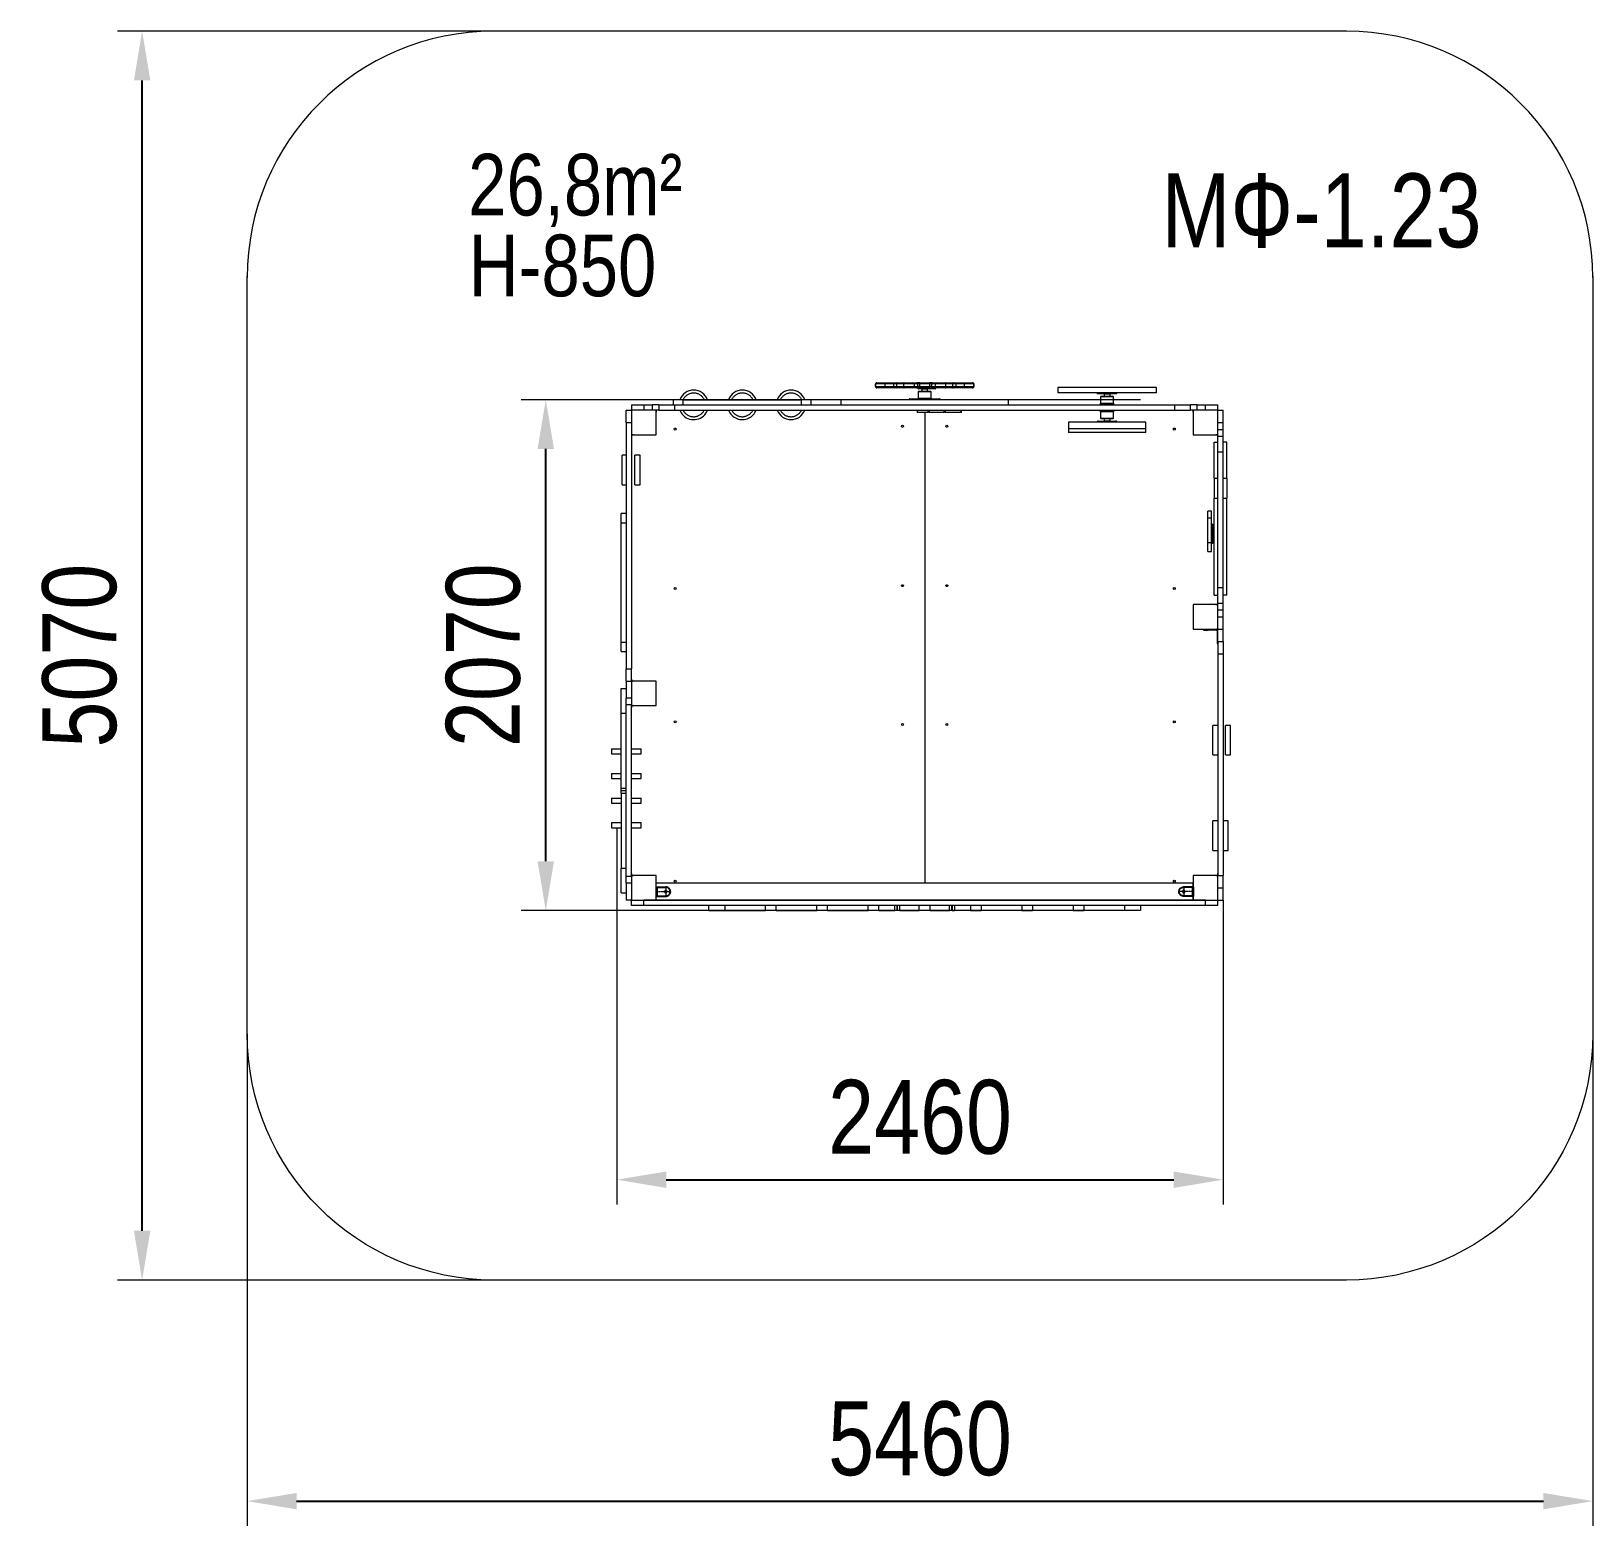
# Model space of a CAD drawing. Header units: millimetres. Extents: x -3564 to 2773, y -3514 to 2554.
import ezdxf

# ---------------------------------------------------------------- set-up
doc = ezdxf.new("R2010")
doc.units = ezdxf.units.MM
doc.linetypes.add('ACAD_ISO02W100', pattern=[15, 12, -3])
doc.linetypes.add('CENTER2', pattern=[28.575, 19.05, -3.175, 3.175, -3.175])
for name, color, linetype in [('DiKom', 7, 'Continuous'), ('DIKOM_АРТИКУЛ', 7, 'Continuous'), ('DIKOM_РАЗМЕР_ЗОНА', 7, 'Continuous'), ('DIKOM_РАЗМЕР_ОБЪЕКТА', 7, 'Continuous')]:
    doc.layers.add(name, color=color, linetype=linetype)
doc.layers.add('Невид.', color=5, linetype='ACAD_ISO02W100', lineweight=25)
doc.layers.add('Оси', color=1, linetype='CENTER2', lineweight=15)
doc.styles.add('style1', font='arialbd.ttf', dxfattribs={"width": 0.8})
doc.dimstyles.new('1-50', dxfattribs={"dimtxt": 300, "dimasz": 200, "dimexe": 100, "dimexo": 0, "dimgap": 100, "dimtad": 1, "dimtoh": 1, "dimtxsty": 'style1', "dimcen": 200, "dimclrd": 7, "dimclre": 7, "dimclrt": 7, "dimadec": 1, "dimazin": 2, "dimtfac": 1, "dimtmove": 0, "dimatfit": 2, "dimfxl": 0, "dimlwd": 25, "dimlwe": 18, "dimarcsym": 0})

msp = doc.modelspace()

# ---------------------------------------------------------------- texts
at = {"layer": 'DIKOM_АРТИКУЛ', "insert": (1022.875, 1976.41), "char_height": 300, "attachment_point": 1, "style": 'style1'}
msp.add_mtext_dynamic_manual_height_columns('{\\fArial|b0|i0|c204|p34;MФ-1.23}', width=1458.37929, gutter_width=20, heights=[0], dxfattribs=at)
at = {"layer": 'DIKOM_РАЗМЕР_ОБЪЕКТА', "insert": (-1791.026, 2055.75), "char_height": 250, "attachment_point": 1, "style": 'style1'}
msp.add_mtext_dynamic_manual_height_columns('{\\fArial|b0|i0|c204|p34;26,8m²}', width=1000.49855, gutter_width=20, heights=[0], dxfattribs=at)
at = {"layer": 'DIKOM_РАЗМЕР_ОБЪЕКТА', "insert": (-1788.423, 1727.637), "char_height": 250, "width": 1021.86433, "attachment_point": 1, "style": 'style1'}
msp.add_mtext('{\\fArial|b0|i0|c204|p34;H-850}', dxfattribs=at)

# ---------------------------------------------------------------- blocks, each defined once
blk = doc.blocks.new('*D12')
at = {"layer": 'Defpoints', "color": 0, "transparency": 16777216}
for p in [(-2687.5, -1516.3), (2772.5, -1516.3), (2772.5, -3413.9)]:
    blk.add_point(p, dxfattribs=at)
at = {"layer": 'DIKOM_РАЗМЕР_ЗОНА', "color": 7, "lineweight": 18, "transparency": 16777216}
for p, q in [((-2687.5, -1516.3), (-2687.5, -3513.9)), ((2772.5, -1516.3), (2772.5, -3513.9))]:
    blk.add_line(p, q, dxfattribs=at)
at = {"layer": 'DIKOM_РАЗМЕР_ЗОНА', "color": 7, "lineweight": 25, "transparency": 16777216}
blk.add_line((-2487.5, -3413.9), (2572.5, -3413.9), dxfattribs=at)
at = {"layer": 'DIKOM_РАЗМЕР_ЗОНА', "color": 7, "transparency": 16777216}
for points in [[(-2487.5, -3380.6), (-2487.5, -3447.2), (-2687.5, -3413.9)], [(2572.5, -3380.6), (2572.5, -3447.2), (2772.5, -3413.9)]]:
    blk.add_solid(points, dxfattribs=at)
at = {"layer": 'DIKOM_РАЗМЕР_ЗОНА', "color": 7, "transparency": 16777216, "insert": (42.5, -3160.7), "char_height": 300, "attachment_point": 5, "style": 'style1'}
blk.add_mtext('{\\fArial|b0|i0|c204|p34;5460}', dxfattribs=at)
blk = doc.blocks.new('*D13')
at = {"layer": 'Defpoints', "color": 0, "transparency": 16777216}
for p in [(-3114, 2553.7), (-1687.5, 2553.7), (-1687.5, -2516.3)]:
    blk.add_point(p, dxfattribs=at)
at = {"layer": 'DIKOM_РАЗМЕР_ЗОНА', "color": 7, "lineweight": 18, "transparency": 16777216}
for p, q in [((-1687.5, 2553.7), (-3214, 2553.7)), ((-1687.5, -2516.3), (-3214, -2516.3))]:
    blk.add_line(p, q, dxfattribs=at)
at = {"layer": 'DIKOM_РАЗМЕР_ЗОНА', "color": 7, "lineweight": 25, "transparency": 16777216}
blk.add_line((-3114, -2316.3), (-3114, 2353.7), dxfattribs=at)
at = {"layer": 'DIKOM_РАЗМЕР_ЗОНА', "color": 7, "transparency": 16777216}
for points in [[(-3147.3, 2353.7), (-3080.6, 2353.7), (-3114, 2553.7)], [(-3147.3, -2316.3), (-3080.6, -2316.3), (-3114, -2516.3)]]:
    blk.add_solid(points, dxfattribs=at)
at = {"layer": 'DIKOM_РАЗМЕР_ЗОНА', "color": 7, "transparency": 16777216, "insert": (-3367.2, 18.7), "char_height": 300, "attachment_point": 5, "rotation": 90, "style": 'style1'}
blk.add_mtext('{\\fArial|b0|i0|c204|p34;5070}', dxfattribs=at)
blk = doc.blocks.new('A$C713B4962')
at = {"layer": 'Невид.', "ltscale": 0.25}
for p, q in [((0, 2), (0, 42)), ((0, 5), (36, 5)), ((0, 2), (36, 2)), ((36, 2), (36, 42))]:
    blk.add_line(p, q, dxfattribs=at)
blk.add_circle((18, 41), 4.5, dxfattribs=at)
blk.add_arc((18, 42), 18, 0, 180, dxfattribs=at)
at = {"layer": 'Оси', "ltscale": 0.25}
for p, q in [((0, 41), (36, 41)), ((18, 0), (18, 60))]:
    blk.add_line(p, q, dxfattribs=at)
blk = doc.blocks.new('*D10')
at = {"layer": 'Defpoints', "color": 0, "transparency": 16777216}
for p in [(-1187.5, -680.3), (1272.5, -974.3), (1272.5, -2108.9)]:
    blk.add_point(p, dxfattribs=at)
at = {"layer": 'DIKOM_РАЗМЕР_ОБЪЕКТА', "color": 7, "lineweight": 18, "transparency": 16777216}
for p, q in [((-1187.5, -680.3), (-1187.5, -2208.9)), ((1272.5, -974.3), (1272.5, -2208.9))]:
    blk.add_line(p, q, dxfattribs=at)
at = {"layer": 'DIKOM_РАЗМЕР_ОБЪЕКТА', "color": 7, "lineweight": 25, "transparency": 16777216}
blk.add_line((-987.5, -2108.9), (1072.5, -2108.9), dxfattribs=at)
at = {"layer": 'DIKOM_РАЗМЕР_ОБЪЕКТА', "color": 7, "transparency": 16777216}
for points in [[(-987.5, -2075.6), (-987.5, -2142.2), (-1187.5, -2108.9)], [(1072.5, -2075.6), (1072.5, -2142.2), (1272.5, -2108.9)]]:
    blk.add_solid(points, dxfattribs=at)
at = {"layer": 'DIKOM_РАЗМЕР_ОБЪЕКТА', "color": 7, "transparency": 16777216, "insert": (42.5, -1855.7), "char_height": 300, "attachment_point": 5, "style": 'style1'}
blk.add_mtext('{\\fArial|b0|i0|c204|p34;2460}', dxfattribs=at)
blk = doc.blocks.new('*D11')
at = {"layer": 'Defpoints', "color": 0, "transparency": 16777216}
for p in [(-1476, 1057.7), (937.5, 1057.7), (937.5, -1016.3)]:
    blk.add_point(p, dxfattribs=at)
at = {"layer": 'DIKOM_РАЗМЕР_ОБЪЕКТА', "color": 7, "lineweight": 18, "transparency": 16777216}
for p, q in [((937.5, 1057.7), (-1576, 1057.7)), ((937.5, -1016.3), (-1576, -1016.3))]:
    blk.add_line(p, q, dxfattribs=at)
at = {"layer": 'DIKOM_РАЗМЕР_ОБЪЕКТА', "color": 7, "lineweight": 25, "transparency": 16777216}
blk.add_line((-1476, -816.3), (-1476, 857.7), dxfattribs=at)
at = {"layer": 'DIKOM_РАЗМЕР_ОБЪЕКТА', "color": 7, "transparency": 16777216}
for points in [[(-1509.3, 857.7), (-1442.6, 857.7), (-1476, 1057.7)], [(-1509.3, -816.3), (-1442.6, -816.3), (-1476, -1016.3)]]:
    blk.add_solid(points, dxfattribs=at)
at = {"layer": 'DIKOM_РАЗМЕР_ОБЪЕКТА', "color": 7, "transparency": 16777216, "insert": (-1729.2, 20.7), "char_height": 300, "attachment_point": 5, "rotation": 90, "style": 'style1'}
blk.add_mtext('{\\fArial|b0|i0|c204|p34;2070}', dxfattribs=at)

# ---------------------------------------------------------------- dimensions: what is measured, and where the dimension line sits
at = {"layer": 'DIKOM_РАЗМЕР_ЗОНА'}
dim = msp.add_linear_dim(base=(-3113.982, 2553.719), p1=(-1687.482, -2516.281), p2=(-1687.482, 2553.719), angle=90, text='{\\fArial|b0|i0|c204|p34;<>}', dimstyle='1-50', dxfattribs=at)
dim.commit()
dim.dimension.update_dxf_attribs({"geometry": '*D13', "text_midpoint": (-3113.982, 18.719), "dimtype": 160})
dim = msp.add_linear_dim(base=(2772.518, -3413.913), p1=(-2687.482, -1516.281), p2=(2772.518, -1516.281), text='{\\fArial|b0|i0|c204|p34;<>}', dimstyle='1-50', dxfattribs=at)
dim.commit()
dim.dimension.update_dxf_attribs({"geometry": '*D12', "text_midpoint": (42.518, -3413.913), "dimtype": 160})
at = {"layer": 'DIKOM_РАЗМЕР_ОБЪЕКТА'}
dim = msp.add_linear_dim(base=(-1475.982, 1057.719), p1=(937.518, -1016.281), p2=(937.518, 1057.719), angle=90, text='{\\fArial|b0|i0|c204|p34;2070}', dimstyle='1-50', dxfattribs=at)
dim.commit()
dim.dimension.update_dxf_attribs({"geometry": '*D11', "text_midpoint": (-1475.982, 20.719), "dimtype": 160})
dim = msp.add_linear_dim(base=(1272.518, -2108.913), p1=(-1187.482, -680.281), p2=(1272.518, -974.281), text='{\\fArial|b0|i0|c204|p34;<>}', dimstyle='1-50', dxfattribs=at)
dim.commit()
dim.dimension.update_dxf_attribs({"geometry": '*D10', "text_midpoint": (42.518, -2108.913), "dimtype": 160})

# ---------------------------------------------------------------- linework, layer by layer
at = {"layer": 'DiKom', "color": 7, "linetype": 'Continuous', "lineweight": 15}
for p, q in [((-138.482, 1121.719), (-138.482, 1110.719)), ((-137.77, 1121.719), (-138.482, 1121.719)), ((-138.482, 1110.719), (-137.77, 1110.719)), ((-100.112, 1121.719), (-137.77, 1121.719)), ((-137.77, 1110.719), (-137.77, 1121.719)), ((-137.77, 1110.719), (-100.112, 1110.719)), ((-133.482, 1126.719), (-132.788, 1126.719)), ((-132.788, 1105.719), (-133.482, 1105.719)), ((-132.788, 1126.719), (-101.406, 1126.719)), ((-101.406, 1105.719), (-132.788, 1105.719)), ((-101.406, 1126.719), (-60.591, 1126.719)), ((-60.591, 1105.719), (-101.406, 1105.719)), ((-100.112, 1121.719), (-100.112, 1110.719)), ((-65.591, 1121.719), (-100.112, 1121.719)), ((-100.112, 1110.719), (-65.591, 1110.719)), ((-65.591, 1121.719), (-65.591, 1110.719)), ((-52.727, 1121.719), (-65.591, 1121.719)), ((-65.591, 1110.719), (-52.727, 1110.719)), ((-60.591, 1126.719), (-49.871, 1126.719)), ((-49.871, 1105.719), (-60.591, 1105.719)), ((-23.525, 1121.719), (-52.727, 1121.719)), ((-52.727, 1121.719), (-52.727, 1110.719)), ((-52.727, 1110.719), (-23.525, 1110.719)), ((-49.871, 1126.719), (-21.399, 1126.719)), ((-21.399, 1105.719), (-49.871, 1105.719)), ((18.209, 1121.719), (-23.525, 1121.719)), ((-23.525, 1110.719), (-23.525, 1121.719)), ((-23.525, 1110.719), (18.209, 1110.719)), ((-21.399, 1126.719), (13.38, 1126.719)), ((13.38, 1105.719), (-21.399, 1105.719)), ((13.38, 1126.719), (29.543, 1126.719)), ((29.543, 1105.719), (13.38, 1105.719)), ((18.209, 1121.719), (18.209, 1110.719)), ((34.373, 1121.719), (18.209, 1121.719)), ((18.209, 1110.719), (34.373, 1110.719)), ((41.328, 1126.719), (29.543, 1126.719)), ((29.543, 1105.719), (41.328, 1105.719)), ((34.373, 1110.719), (34.373, 1121.719)), ((40.265, 1121.719), (34.373, 1121.719)), ((40.265, 1110.719), (34.373, 1110.719)), ((34.576, 1105.719), (34.576, 1103.719)), ((34.576, 1103.719), (51.705, 1103.719)), ((35.518, 1089.719), (35.518, 1063.719)), ((61.518, 1089.719), (35.518, 1089.719)), ((50.279, 1101.719), (36.576, 1101.719)), ((37.518, 1091.719), (61.518, 1091.719)), ((40.265, 1121.719), (40.265, 1110.719)), ((82.771, 1121.719), (40.265, 1121.719)), ((40.265, 1110.719), (82.771, 1110.719)), ((41.328, 1126.719), (81.708, 1126.719)), ((81.708, 1105.719), (41.328, 1105.719)), ((49.518, 1100.719), (49.518, 1091.719)), ((55.518, 1100.719), (49.518, 1100.719)), ((97.408, 1101.719), (50.279, 1101.719)), ((51.705, 1103.719), (51.705, 1105.719)), ((51.705, 1103.719), (97.91, 1103.719)), ((73.518, 1100.719), (55.518, 1100.719)), ((61.518, 1091.719), (85.518, 1091.719)), ((87.518, 1089.719), (61.518, 1089.719)), ((73.518, 1091.719), (73.518, 1100.719)), ((93.493, 1126.719), (81.708, 1126.719)), ((81.708, 1105.719), (93.493, 1105.719)), ((88.663, 1121.719), (82.771, 1121.719)), ((82.771, 1110.719), (82.771, 1121.719)), ((88.663, 1110.719), (82.771, 1110.719)), ((87.518, 1063.719), (87.518, 1089.719)), ((104.827, 1121.719), (88.663, 1121.719)), ((88.663, 1121.719), (88.663, 1110.719)), ((88.663, 1110.719), (104.827, 1110.719)), ((93.493, 1126.719), (109.656, 1126.719)), ((109.656, 1105.719), (93.493, 1105.719)), ((103.402, 1101.719), (97.408, 1101.719)), ((97.91, 1103.719), (97.91, 1105.719)), ((97.91, 1103.719), (105.402, 1103.719)), ((146.561, 1121.719), (104.827, 1121.719)), ((104.827, 1110.719), (104.827, 1121.719)), ((104.827, 1110.719), (146.561, 1110.719)), ((105.402, 1103.719), (105.402, 1105.719)), ((109.656, 1126.719), (144.435, 1126.719)), ((144.435, 1105.719), (109.656, 1105.719)), ((144.435, 1126.719), (172.907, 1126.719)), ((172.907, 1105.719), (144.435, 1105.719)), ((146.561, 1121.719), (146.561, 1110.719)), ((175.763, 1121.719), (146.561, 1121.719)), ((146.561, 1110.719), (175.763, 1110.719)), ((172.907, 1126.719), (183.626, 1126.719)), ((183.626, 1105.719), (172.907, 1105.719)), ((175.763, 1110.719), (175.763, 1121.719)), ((188.626, 1121.719), (175.763, 1121.719)), ((175.763, 1110.719), (188.626, 1110.719)), ((183.626, 1126.719), (224.442, 1126.719)), ((224.442, 1105.719), (183.626, 1105.719)), ((188.626, 1110.719), (188.626, 1121.719)), ((223.148, 1121.719), (188.626, 1121.719)), ((188.626, 1110.719), (223.148, 1110.719)), ((260.806, 1121.719), (223.148, 1121.719)), ((223.148, 1110.719), (223.148, 1121.719)), ((223.148, 1110.719), (260.806, 1110.719)), ((224.442, 1126.719), (255.824, 1126.719)), ((255.824, 1105.719), (224.442, 1105.719)), ((255.824, 1126.719), (256.518, 1126.719)), ((256.518, 1105.719), (255.824, 1105.719)), ((260.806, 1121.719), (260.806, 1110.719)), ((261.518, 1121.719), (260.806, 1121.719)), ((260.806, 1110.719), (261.518, 1110.719)), ((261.518, 1110.719), (261.518, 1121.719)), ((601.518, 1106.719), (601.518, 1085.719)), ((601.518, 1106.719), (601.518, 1085.719)), ((1001.518, 1106.719), (601.518, 1106.719)), ((1001.518, 1085.719), (601.518, 1085.719)), ((760.833, 1085.719), (760.833, 1083.719)), ((760.833, 1083.719), (764.455, 1083.719)), ((765.731, 1081.719), (762.833, 1081.719)), ((764.455, 1083.719), (764.455, 1085.719)), ((764.455, 1083.719), (782.125, 1083.719)), ((783.815, 1081.719), (765.731, 1081.719)), ((782.125, 1083.719), (791.838, 1083.719)), ((793.774, 1081.719), (783.815, 1081.719)), ((789.518, 1080.719), (789.518, 1071.719)), ((789.518, 1080.719), (789.518, 1071.719)), ((813.518, 1080.719), (789.518, 1080.719)), ((791.838, 1083.719), (791.838, 1085.719)), ((791.838, 1083.719), (803.39, 1083.719)), ((803.151, 1081.719), (793.774, 1081.719)), ((812.302, 1081.719), (803.303, 1081.719)), ((803.39, 1083.719), (814.274, 1083.719)), ((820.118, 1081.719), (812.302, 1081.719)), ((813.518, 1071.719), (813.518, 1080.719)), ((813.518, 1071.719), (813.518, 1080.719)), ((814.274, 1083.719), (814.274, 1085.719)), ((814.274, 1083.719), (821.894, 1083.719)), ((836.472, 1081.719), (820.118, 1081.719)), ((821.894, 1083.719), (837.875, 1083.719)), ((838.862, 1081.719), (836.472, 1081.719)), ((837.875, 1083.719), (837.875, 1085.719)), ((837.875, 1083.719), (840.862, 1083.719)), ((840.862, 1083.719), (840.862, 1085.719)), ((1001.518, 1085.719), (1001.518, 1106.719)), ((1001.518, 1085.719), (1001.518, 1106.719)), ((-1149.482, 1015.719), (-1128.482, 1015.719)), ((-1149.482, 965.719), (-1149.482, 1015.719)), ((-1128.482, 1036.719), (-1128.482, 1015.719)), ((-1128.482, 1036.719), (-1078.482, 1036.719)), ((-1036.6, 1015.719), (-1128.482, 1015.719)), ((-1128.482, 1015.719), (-1128.482, 915.719)), ((-1078.482, 1036.719), (-1078.482, 1015.719)), ((-1078.482, 1036.719), (-1043.977, 1036.719)), ((-1043.977, 1036.719), (-1043.977, 1015.719)), ((-1017.747, 1036.719), (-1043.977, 1036.719)), ((-1017.747, 1015.719), (-1036.6, 1015.719)), ((-1028.482, 915.719), (-1028.482, 1015.719)), ((-1017.747, 1036.719), (-1017.747, 1015.719)), ((-1017.747, 1036.719), (-953.482, 1036.719)), ((-1017.747, 1015.719), (-953.482, 1015.719)), ((-958.482, 1057.719), (-958.482, 1036.719)), ((-918.482, 1057.719), (-958.482, 1057.719)), ((-958.482, 1048.719), (-958.482, 1036.719)), ((-953.482, 1036.719), (-953.482, 1015.719)), ((-953.482, 1036.719), (1076.518, 1036.719)), ((-953.482, 1015.719), (1076.518, 1015.719)), ((-918.482, 1036.719), (-918.482, 1057.719)), ((-918.482, 1057.719), (-438.482, 1057.719)), ((-438.482, 1036.719), (-438.482, 1057.719)), ((-398.482, 1057.719), (-438.482, 1057.719)), ((-398.482, 1036.719), (-398.482, 1057.719)), ((-398.482, 1036.719), (-398.482, 1048.719)), ((-278.482, 1056.719), (-278.482, 1036.719)), ((401.518, 1056.719), (-278.482, 1056.719)), ((-1.112, 1059.719), (-1.112, 1056.719)), ((17.304, 1059.719), (-1.112, 1059.719)), ((0.888, 1061.719), (17.365, 1061.719)), ((17.304, 1059.719), (17.304, 1056.719)), ((42.577, 1059.719), (17.304, 1059.719)), ((17.365, 1061.719), (43.144, 1061.719)), ((31.518, 1015.719), (31.518, 1005.719)), ((35.518, 1063.719), (61.518, 1063.719)), ((51.173, 1060.255), (51.173, 1056.719)), ((71.863, 1060.255), (51.173, 1060.255)), ((51.543, 1061.987), (71.493, 1061.987)), ((61.518, 1063.719), (87.518, 1063.719)), ((71.863, 1060.255), (71.863, 1056.719)), ((75.158, 1005.719), (75.158, 1015.719)), ((79.522, 1061.724), (79.891, 1061.719)), ((79.891, 1061.719), (105.671, 1061.719)), ((105.732, 1059.719), (80.458, 1059.719)), ((80.635, 1005.719), (80.635, 1015.719)), ((105.671, 1061.719), (122.148, 1061.719)), ((105.732, 1059.719), (105.732, 1056.719)), ((124.148, 1059.719), (105.732, 1059.719)), ((124.148, 1056.719), (124.148, 1059.719)), ((140.212, 1005.719), (140.212, 1015.719)), ((140.828, 1015.719), (140.828, 1005.719)), ((146.066, 1005.719), (146.066, 1015.719)), ((209.161, 1005.719), (209.161, 1015.719)), ((211.066, 1005.719), (211.066, 1015.719)), ((401.518, 1036.719), (401.518, 1056.719)), ((773.518, 1040.255), (773.518, 1036.719)), ((773.518, 1040.255), (773.518, 1036.719)), ((775.498, 1040.255), (773.518, 1040.255)), ((775.499, 1040.255), (773.518, 1040.255)), ((773.518, 1015.719), (773.518, 1012.183)), ((774.518, 1041.987), (776.433, 1041.987)), ((774.518, 1041.987), (776.428, 1041.987)), ((775.499, 1040.255), (775.499, 1036.719)), ((775.499, 1012.183), (775.499, 1015.719)), ((775.518, 1069.719), (775.518, 1043.719)), ((775.518, 1069.719), (775.518, 1043.719)), ((775.613, 1069.719), (775.518, 1069.719)), ((827.518, 1069.719), (775.518, 1069.719)), ((775.518, 1043.719), (827.518, 1043.719)), ((827.518, 1069.719), (775.613, 1069.719)), ((777.373, 1041.987), (777.277, 1041.927)), ((777.518, 1071.719), (825.518, 1071.719)), ((777.518, 1071.719), (825.518, 1071.719)), ((782.527, 1039.719), (778.471, 1039.719)), ((780.211, 1041.724), (780.389, 1041.719)), ((780.389, 1041.719), (784.526, 1041.719)), ((782.527, 1039.719), (782.527, 1036.719)), ((804.192, 1039.719), (782.527, 1039.719)), ((782.527, 1012.719), (782.527, 1015.719)), ((784.526, 1041.719), (804.106, 1041.719)), ((804.106, 1041.719), (822.248, 1041.719)), ((824.248, 1039.719), (804.192, 1039.719)), ((820.509, 1012.719), (820.509, 1015.719)), ((822.248, 1041.719), (824.14, 1041.719)), ((824.14, 1041.719), (824.39, 1041.739)), ((824.248, 1036.719), (824.248, 1039.719)), ((826.1, 1039.719), (824.248, 1039.719)), ((826.608, 1041.987), (828.518, 1041.987)), ((827.369, 1041.987), (828.518, 1041.987)), ((827.518, 1043.719), (827.518, 1069.719)), ((827.518, 1043.719), (827.518, 1069.719)), ((827.537, 1012.183), (827.537, 1015.719)), ((828.326, 1040.255), (828.326, 1036.719)), ((829.518, 1040.255), (828.326, 1040.255)), ((829.518, 1036.719), (829.518, 1040.255)), ((829.518, 1036.719), (829.518, 1040.255)), ((829.518, 1012.183), (829.518, 1015.719)), ((1076.518, 1015.719), (1076.518, 1036.719)), ((1076.518, 1036.719), (1140.782, 1036.719)), ((1076.518, 1015.719), (1140.782, 1015.719)), ((1140.782, 1015.719), (1140.782, 1036.719)), ((1167.013, 1036.719), (1140.782, 1036.719)), ((1159.636, 1015.719), (1140.782, 1015.719)), ((1151.518, 1015.719), (1151.518, 915.719)), ((1251.518, 1015.719), (1159.636, 1015.719)), ((1167.013, 1015.719), (1167.013, 1036.719)), ((1167.013, 1036.719), (1201.518, 1036.719)), ((1201.518, 1015.719), (1201.518, 1036.719)), ((1201.518, 1036.719), (1251.518, 1036.719)), ((1251.518, 1015.719), (1251.518, 1036.719)), ((1251.518, 1015.719), (1272.518, 1015.719)), ((1251.518, 915.719), (1251.518, 1015.719)), ((1272.518, 965.719), (1272.518, 1015.719)), ((-1149.482, 965.719), (-1128.482, 965.719)), ((-1149.482, 965.719), (-1149.482, -34.281)), ((-1128.482, 965.719), (-1128.482, -34.281)), ((75.158, 1005.719), (31.518, 1005.719)), ((61.518, 1005.719), (61.518, -904.281)), ((80.635, 1005.719), (75.158, 1005.719)), ((140.212, 1005.719), (80.635, 1005.719)), ((140.828, 1005.719), (140.212, 1005.719)), ((146.066, 1005.719), (140.828, 1005.719)), ((209.161, 1005.719), (146.066, 1005.719)), ((211.066, 1005.719), (209.161, 1005.719)), ((644.608, 966.719), (644.608, 939.719)), ((958.608, 966.719), (644.608, 966.719)), ((762.174, 968.719), (762.174, 966.719)), ((765.161, 968.719), (762.174, 968.719)), ((764.174, 970.719), (766.564, 970.719)), ((791.838, 968.719), (765.161, 968.719)), ((765.161, 968.719), (765.161, 966.719)), ((766.564, 970.719), (793.774, 970.719)), ((773.518, 1012.183), (775.499, 1012.183)), ((776.428, 1010.451), (774.518, 1010.451)), ((775.518, 1008.719), (775.518, 982.719)), ((827.518, 1008.719), (775.518, 1008.719)), ((775.518, 982.719), (827.518, 982.719)), ((825.518, 980.719), (777.518, 980.719)), ((778.471, 1012.719), (782.527, 1012.719)), ((784.526, 1010.719), (780.389, 1010.719)), ((782.527, 1012.719), (820.509, 1012.719)), ((818.51, 1010.719), (784.526, 1010.719)), ((789.518, 980.719), (789.518, 971.719)), ((789.518, 971.719), (813.518, 971.719)), ((811.198, 968.719), (791.838, 968.719)), ((791.838, 968.719), (791.838, 966.719)), ((793.774, 970.719), (809.262, 970.719)), ((809.262, 970.719), (836.472, 970.719)), ((811.198, 968.719), (811.198, 966.719)), ((837.875, 968.719), (811.198, 968.719)), ((813.518, 971.719), (813.518, 980.719)), ((822.646, 1010.719), (818.51, 1010.719)), ((820.509, 1012.719), (824.564, 1012.719)), ((822.825, 1010.714), (822.646, 1010.719)), ((828.518, 1010.451), (826.608, 1010.451)), ((827.518, 982.719), (827.518, 1008.719)), ((827.537, 1012.183), (829.518, 1012.183)), ((836.472, 970.719), (838.862, 970.719)), ((837.875, 968.719), (837.875, 966.719)), ((840.862, 968.719), (837.875, 968.719)), ((840.862, 966.719), (840.862, 968.719)), ((958.608, 939.719), (958.608, 966.719)), ((1251.518, 965.719), (1272.518, 965.719)), ((1272.518, 936.214), (1272.518, 965.719)), ((-1128.482, 915.719), (-1028.482, 915.719)), ((644.608, 939.719), (644.608, 924.719)), ((958.608, 939.719), (644.608, 939.719)), ((958.608, 924.719), (644.608, 924.719)), ((958.608, 924.719), (958.608, 939.719)), ((1151.518, 915.719), (1251.518, 915.719)), ((1251.518, 936.214), (1272.518, 936.214)), ((1251.518, 909.983), (1251.518, 915.719)), ((1251.518, 909.983), (1272.518, 909.983)), ((1251.518, 845.719), (1251.518, 909.983)), ((1272.518, 909.983), (1272.518, 936.214)), ((1272.518, 845.719), (1272.518, 909.983)), ((-1149.482, 832.48), (-1165.482, 832.48)), ((-1165.482, 712.48), (-1165.482, 832.48)), ((-1093.482, 832.48), (-1114.482, 832.48)), ((-1114.482, 712.48), (-1114.482, 832.48)), ((-1093.482, 712.48), (-1093.482, 832.48)), ((1236.518, 885.464), (1251.518, 885.464)), ((1236.518, 738.534), (1236.518, 885.464)), ((1251.518, 845.719), (1272.518, 845.719)), ((1251.518, 295.719), (1251.518, 845.719)), ((1287.518, 885.464), (1272.518, 885.464)), ((1272.518, 295.719), (1272.518, 845.719)), ((1287.518, 738.534), (1287.518, 885.464)), ((-1165.482, 712.48), (-1149.482, 712.48)), ((-1114.482, 712.48), (-1093.482, 712.48)), ((1236.518, 738.534), (1251.518, 738.534)), ((1236.518, 738.534), (1236.518, 658.084)), ((1272.518, 738.534), (1287.518, 738.534)), ((1287.518, 738.534), (1287.518, 658.084)), ((1236.518, 658.084), (1251.518, 658.084)), ((1236.518, 264.822), (1236.518, 658.084)), ((1272.518, 658.084), (1287.518, 658.084)), ((1287.518, 264.822), (1287.518, 658.084)), ((-1149.482, 595.719), (-1170.482, 595.719)), ((-1170.482, 73.232), (-1170.482, 595.719)), ((1226.018, 605.886), (1211.018, 605.886)), ((1211.018, 577.692), (1211.018, 605.886)), ((1211.018, 577.692), (1226.018, 577.692)), ((1211.018, 477.957), (1211.018, 577.692)), ((1226.018, 577.692), (1226.018, 605.886)), ((1226.018, 477.957), (1226.018, 577.692)), ((-1170.482, 558.206), (-1149.482, 558.206)), ((1230.018, 553.014), (1226.018, 553.014)), ((1230.018, 540.476), (1226.018, 540.476)), ((1226.018, 540.476), (1226.018, 505.575)), ((1230.018, 553.014), (1230.018, 540.476)), ((1230.018, 540.476), (1230.018, 505.575)), ((1236.518, 533.014), (1230.018, 533.014)), ((1211.018, 477.957), (1226.018, 477.957)), ((1211.018, 441.216), (1211.018, 477.957)), ((1230.018, 505.575), (1226.018, 505.575)), ((1226.018, 441.216), (1226.018, 477.957)), ((1230.018, 474.096), (1226.018, 474.096)), ((1230.018, 505.575), (1230.018, 474.096)), ((1230.018, 493.014), (1236.518, 493.014)), ((1211.018, 441.216), (1226.018, 441.216)), ((1236.518, 264.822), (1251.518, 264.822)), ((1251.518, 295.719), (1272.518, 295.719)), ((1251.518, 231.454), (1251.518, 295.719)), ((1272.518, 231.454), (1272.518, 295.719)), ((1287.518, 264.822), (1272.518, 264.822)), ((1151.518, 225.719), (1151.518, 125.719)), ((1251.518, 225.719), (1151.518, 225.719)), ((1251.518, 231.454), (1272.518, 231.454)), ((1251.518, 225.719), (1251.518, 231.454)), ((1251.518, 125.719), (1251.518, 225.719)), ((1251.518, 205.224), (1272.518, 205.224)), ((1272.518, 205.224), (1272.518, 231.454)), ((1272.518, 175.719), (1272.518, 205.224)), ((1251.518, 175.719), (1272.518, 175.719)), ((1272.518, 125.719), (1272.518, 175.719)), ((-1170.482, 73.232), (-1149.482, 73.232)), ((-1170.482, 35.719), (-1170.482, 73.232)), ((1151.518, 125.719), (1251.518, 125.719)), ((1193.518, 125.719), (1193.518, 122.719)), ((1193.518, 122.719), (1211.518, 122.719)), ((1211.518, 122.719), (1211.518, 125.719)), ((1245.518, 122.719), (1211.518, 122.719)), ((1248.518, 119.719), (1248.518, 85.719)), ((1248.518, 85.719), (1251.518, 85.719)), ((1248.518, 85.719), (1248.518, 67.719)), ((1248.518, 67.719), (1251.518, 67.719)), ((1251.518, 125.719), (1272.518, 125.719)), ((1251.518, 75.719), (1251.518, 125.719)), ((1251.518, 75.719), (1272.518, 75.719)), ((1251.518, 75.719), (1251.518, 25.719)), ((1272.518, 75.719), (1272.518, 125.719)), ((1272.518, 75.719), (1272.518, 25.719)), ((-1170.482, 35.719), (-1149.482, 35.719)), ((1251.518, 25.719), (1272.518, 25.719)), ((1251.518, 25.719), (1251.518, -874.281)), ((1272.518, 25.719), (1272.518, -874.281)), ((-1149.482, -34.281), (-1128.482, -34.281)), ((-1149.482, -84.281), (-1149.482, -34.281)), ((-1128.482, -84.281), (-1128.482, -34.281)), ((-1170.482, -114.281), (-1149.482, -114.281)), ((-1170.482, -214.281), (-1170.482, -114.281)), ((-1149.482, -84.281), (-1128.482, -84.281)), ((-1149.482, -84.281), (-1149.482, -153.55)), ((-1128.482, -84.281), (-1128.482, -184.281)), ((-1028.482, -84.281), (-1128.482, -84.281)), ((-1028.482, -184.281), (-1028.482, -84.281)), ((-1128.482, -153.55), (-1149.482, -153.55)), ((-1149.482, -180.516), (-1149.482, -153.55)), ((-1128.482, -180.516), (-1149.482, -180.516)), ((-1149.482, -878.047), (-1149.482, -180.516)), ((-1128.482, -874.281), (-1128.482, -184.281)), ((-1128.482, -184.281), (-1028.482, -184.281)), ((-1170.482, -214.281), (-1149.482, -214.281)), ((-1170.482, -519.281), (-1170.482, -214.281)), ((1251.518, -264.551), (1230.518, -264.551)), ((1230.518, -384.551), (1230.518, -264.551)), ((1302.518, -264.551), (1281.518, -264.551)), ((1281.518, -384.551), (1281.518, -264.551)), ((1302.518, -384.551), (1302.518, -264.551)), ((-1209.482, -359.281), (-1209.482, -380.281)), ((-1209.482, -359.281), (-1208.572, -359.281)), ((-1208.572, -359.281), (-1170.482, -359.281)), ((-1128.482, -359.281), (-1089.482, -359.281)), ((-1089.482, -380.281), (-1089.482, -359.281)), ((-1209.482, -380.281), (-1208.572, -380.281)), ((-1208.572, -380.281), (-1170.482, -380.281)), ((-1128.482, -380.281), (-1089.482, -380.281)), ((1230.518, -384.551), (1251.518, -384.551)), ((1281.518, -384.551), (1302.518, -384.551)), ((-1209.482, -459.281), (-1209.482, -480.281)), ((-1209.482, -459.281), (-1208.572, -459.281)), ((-1209.482, -480.281), (-1208.572, -480.281)), ((-1208.572, -459.281), (-1170.482, -459.281)), ((-1208.572, -480.281), (-1170.482, -480.281)), ((-1128.482, -459.281), (-1089.482, -459.281)), ((-1128.482, -480.281), (-1089.482, -480.281)), ((-1089.482, -480.281), (-1089.482, -459.281)), ((-1209.482, -559.281), (-1209.482, -580.281)), ((-1209.482, -559.281), (-1208.572, -559.281)), ((-1208.572, -559.281), (-1170.482, -559.281)), ((-1170.482, -519.281), (-1149.482, -519.281)), ((-1170.482, -529.281), (-1170.482, -519.281)), ((-1170.482, -529.281), (-1149.482, -529.281)), ((-1170.482, -539.281), (-1170.482, -529.281)), ((-1170.482, -539.281), (-1149.482, -539.281)), ((-1170.482, -539.281), (-1170.482, -844.281)), ((-1128.482, -559.281), (-1089.482, -559.281)), ((-1089.482, -580.281), (-1089.482, -559.281)), ((-1209.482, -580.281), (-1208.572, -580.281)), ((-1208.572, -580.281), (-1170.482, -580.281)), ((-1128.482, -580.281), (-1089.482, -580.281)), ((-1209.482, -659.281), (-1209.482, -680.281)), ((-1209.482, -659.281), (-1208.572, -659.281)), ((-1209.482, -680.281), (-1208.572, -680.281)), ((-1208.572, -659.281), (-1170.482, -659.281)), ((-1208.572, -680.281), (-1170.482, -680.281)), ((-1128.482, -659.281), (-1089.482, -659.281)), ((-1128.482, -680.281), (-1089.482, -680.281)), ((-1089.482, -680.281), (-1089.482, -659.281)), ((1251.518, -652.188), (1230.518, -652.188)), ((1230.518, -772.188), (1230.518, -652.188)), ((1293.518, -652.188), (1272.518, -652.188)), ((1293.518, -772.188), (1293.518, -652.188)), ((1230.518, -772.188), (1251.518, -772.188)), ((1272.518, -772.188), (1293.518, -772.188)), ((-1170.482, -844.281), (-1149.482, -844.281)), ((-1170.482, -944.281), (-1170.482, -844.281)), ((-1128.482, -878.047), (-1149.482, -878.047)), ((-1149.482, -905.012), (-1149.482, -878.047)), ((-1128.482, -874.281), (-1128.482, -974.281)), ((-1028.482, -874.281), (-1128.482, -874.281)), ((-1028.482, -974.281), (-1028.482, -874.281)), ((1251.518, -874.281), (1151.518, -874.281)), ((1151.518, -874.281), (1151.518, -974.281)), ((1251.518, -874.281), (1272.518, -874.281)), ((1251.518, -924.281), (1251.518, -874.281)), ((1251.518, -974.281), (1251.518, -874.281)), ((1272.518, -924.281), (1272.518, -874.281)), ((-1170.482, -944.281), (-1149.482, -944.281)), ((-1128.482, -905.012), (-1149.482, -905.012)), ((-1149.482, -905.012), (-1149.482, -974.281)), ((-1028.482, -974.281), (-1028.482, -904.281)), ((-1028.482, -904.281), (1151.518, -904.281)), ((1151.518, -974.281), (1151.518, -904.281)), ((1251.518, -924.281), (1272.518, -924.281)), ((1272.518, -974.281), (1272.518, -924.281)), ((-1128.482, -974.281), (-1149.482, -974.281)), ((-1128.482, -995.281), (-1128.482, -974.281)), ((-1128.482, -974.281), (-1028.482, -974.281)), ((-1078.482, -995.281), (-1128.482, -995.281)), ((-1078.482, -995.281), (-1078.482, -974.281)), ((1201.518, -974.281), (-1078.482, -974.281)), ((1201.518, -995.281), (-1078.482, -995.281)), ((-1028.482, -974.281), (1151.518, -974.281)), ((-814.482, -1016.281), (-814.482, -995.281)), ((-748.692, -1016.281), (-748.692, -995.281)), ((-584.273, -1016.281), (-584.273, -995.281)), ((-540.692, -1016.281), (-540.692, -995.281)), ((-376.273, -1016.281), (-376.273, -995.281)), ((-332.692, -1016.281), (-332.692, -995.281)), ((-168.273, -1016.281), (-168.273, -995.281)), ((-124.692, -1016.281), (-124.692, -995.281)), ((-59.459, -1016.281), (-59.459, -995.281)), ((-50.482, -1016.281), (-50.482, -995.281)), ((-48.482, -1016.281), (-48.482, -995.281)), ((-38.709, -1016.281), (-38.709, -995.281)), ((39.727, -1016.281), (39.727, -995.281)), ((83.308, -1016.281), (83.308, -995.281)), ((161.745, -1016.281), (161.745, -995.281)), ((171.518, -1016.281), (171.518, -995.281)), ((173.518, -995.281), (173.518, -1016.281)), ((182.495, -995.281), (182.495, -1016.281)), ((247.727, -995.281), (247.727, -1016.281)), ((291.308, -995.281), (291.308, -1016.281)), ((455.727, -995.281), (455.727, -1016.281)), ((499.308, -995.281), (499.308, -1016.281)), ((663.727, -995.281), (663.727, -1016.281)), ((707.308, -995.281), (707.308, -1016.281)), ((871.727, -995.281), (871.727, -1016.281)), ((937.518, -995.281), (937.518, -1016.281)), ((1151.518, -974.281), (1251.518, -974.281)), ((1201.518, -995.281), (1201.518, -974.281)), ((1251.518, -995.281), (1201.518, -995.281)), ((1251.518, -974.281), (1272.518, -974.281)), ((1251.518, -995.281), (1251.518, -974.281)), ((-814.482, -1016.281), (-748.692, -1016.281)), ((-748.692, -1016.281), (-584.273, -1016.281)), ((-540.692, -1016.281), (-584.273, -1016.281)), ((-540.692, -1016.281), (-376.273, -1016.281)), ((-332.692, -1016.281), (-376.273, -1016.281)), ((-332.692, -1016.281), (-168.273, -1016.281)), ((-124.692, -1016.281), (-168.273, -1016.281)), ((-124.692, -1016.281), (-59.459, -1016.281)), ((-50.482, -1016.281), (-59.459, -1016.281)), ((-38.709, -1016.281), (-48.482, -1016.281)), ((-38.709, -1016.281), (39.727, -1016.281)), ((83.308, -1016.281), (39.727, -1016.281)), ((83.308, -1016.281), (161.745, -1016.281)), ((171.518, -1016.281), (161.745, -1016.281)), ((173.518, -1016.281), (182.495, -1016.281)), ((247.727, -1016.281), (182.495, -1016.281)), ((247.727, -1016.281), (291.308, -1016.281)), ((455.727, -1016.281), (291.308, -1016.281)), ((455.727, -1016.281), (499.308, -1016.281)), ((663.727, -1016.281), (499.308, -1016.281)), ((663.727, -1016.281), (707.308, -1016.281)), ((871.727, -1016.281), (707.308, -1016.281)), ((937.518, -1016.281), (871.727, -1016.281))]:
    msp.add_line(p, q, dxfattribs=at)
at = {"layer": 'DiKom', "color": 3, "lineweight": 15}
for points in [[(2772.518, 1553.719, 0.41421356), (1772.518, 2553.719), (-1687.482, 2553.719, 0.41421356), (-2687.482, 1553.719)], [(2772.518, 1557.719), (2772.518, -1516.281, -0.41421356), (1772.518, -2516.281), (-1687.482, -2516.281, -0.41421356), (-2687.482, -1516.281), (-2687.482, 1557.719)]]:
    msp.add_lwpolyline(points, format="xyb", dxfattribs=at)
at = {"layer": 'DiKom', "color": 7, "linetype": 'Continuous', "lineweight": 15, "flags": 128}
for points in [[(-101.406, 1126.719), (-101.154, 1126.623), (-100.911, 1126.338), (-100.688, 1125.876), (-100.491, 1125.254), (-100.33, 1124.497), (-100.211, 1123.632), (-100.137, 1122.694), (-100.112, 1121.719)], [(-100.112, 1110.719), (-100.137, 1109.743), (-100.211, 1108.805), (-100.33, 1107.941), (-100.491, 1107.183), (-100.688, 1106.561), (-100.911, 1106.099), (-101.154, 1105.815), (-101.406, 1105.719)], [(-49.871, 1126.719), (-50.428, 1126.623), (-50.964, 1126.338), (-51.458, 1125.876), (-51.891, 1125.254), (-52.246, 1124.497), (-52.51, 1123.632), (-52.672, 1122.694), (-52.727, 1121.719)], [(-52.727, 1110.719), (-52.672, 1109.743), (-52.51, 1108.805), (-52.246, 1107.941), (-51.891, 1107.183), (-51.458, 1106.561), (-50.964, 1106.099), (-50.428, 1105.815), (-49.871, 1105.719)], [(-21.399, 1126.719), (-21.814, 1126.623), (-22.213, 1126.338), (-22.58, 1125.876), (-22.902, 1125.254), (-23.167, 1124.497), (-23.363, 1123.632), (-23.484, 1122.694), (-23.525, 1121.719)], [(-23.525, 1110.719), (-23.484, 1109.743), (-23.363, 1108.805), (-23.167, 1107.941), (-22.902, 1107.183), (-22.58, 1106.561), (-22.213, 1106.099), (-21.814, 1105.815), (-21.399, 1105.719)], [(40.265, 1121.719), (40.285, 1122.694), (40.346, 1123.632), (40.444, 1124.497), (40.576, 1125.254), (40.737, 1125.876), (40.921, 1126.338), (41.12, 1126.623), (41.328, 1126.719)], [(41.328, 1105.719), (41.12, 1105.815), (40.921, 1106.099), (40.737, 1106.561), (40.576, 1107.183), (40.444, 1107.941), (40.346, 1108.805), (40.285, 1109.743), (40.265, 1110.719)], [(82.771, 1121.719), (82.75, 1122.694), (82.69, 1123.632), (82.592, 1124.497), (82.46, 1125.254), (82.299, 1125.876), (82.115, 1126.338), (81.915, 1126.623), (81.708, 1126.719)], [(81.708, 1105.719), (81.915, 1105.815), (82.115, 1106.099), (82.299, 1106.561), (82.46, 1107.183), (82.592, 1107.941), (82.69, 1108.805), (82.75, 1109.743), (82.771, 1110.719)], [(146.561, 1121.719), (146.52, 1122.694), (146.399, 1123.632), (146.203, 1124.497), (145.938, 1125.254), (145.616, 1125.876), (145.248, 1126.338), (144.85, 1126.623), (144.435, 1126.719)], [(144.435, 1105.719), (144.85, 1105.815), (145.248, 1106.099), (145.616, 1106.561), (145.938, 1107.183), (146.203, 1107.941), (146.399, 1108.805), (146.52, 1109.743), (146.561, 1110.719)], [(175.763, 1121.719), (175.708, 1122.694), (175.546, 1123.632), (175.282, 1124.497), (174.927, 1125.254), (174.494, 1125.876), (174, 1126.338), (173.464, 1126.623), (172.907, 1126.719)], [(172.907, 1105.719), (173.464, 1105.815), (174, 1106.099), (174.494, 1106.561), (174.927, 1107.183), (175.282, 1107.941), (175.546, 1108.805), (175.708, 1109.743), (175.763, 1110.719)], [(223.148, 1121.719), (223.173, 1122.694), (223.247, 1123.632), (223.366, 1124.497), (223.527, 1125.254), (223.723, 1125.876), (223.947, 1126.338), (224.19, 1126.623), (224.442, 1126.719)], [(224.442, 1105.719), (224.19, 1105.815), (223.947, 1106.099), (223.723, 1106.561), (223.527, 1107.183), (223.366, 1107.941), (223.247, 1108.805), (223.173, 1109.743), (223.148, 1110.719)], [(764.455, 1083.719), (764.48, 1083.329), (764.552, 1082.953), (764.67, 1082.608), (764.829, 1082.305), (765.022, 1082.056), (765.243, 1081.871), (765.482, 1081.757), (765.731, 1081.719)], [(43.144, 1061.719), (43.034, 1061.68), (42.927, 1061.567), (42.829, 1061.382), (42.743, 1061.133), (42.673, 1060.83), (42.621, 1060.484), (42.588, 1060.109), (42.577, 1059.719)], [(79.891, 1061.719), (80.002, 1061.68), (80.108, 1061.567), (80.206, 1061.382), (80.292, 1061.133), (80.363, 1060.83), (80.415, 1060.484), (80.447, 1060.109), (80.458, 1059.719)]]:
    msp.add_lwpolyline(points, dxfattribs=at)
at = {"layer": 'DiKom', "color": 7, "linetype": 'Continuous', "lineweight": 15}
for centre in [(-28.482, 949.719), (151.518, 949.719), (-951.482, 938.719), (1074.518, 938.719), (-951.482, 291.719), (-28.482, 302.719), (151.518, 302.719), (1074.518, 291.719), (-951.482, -250.281), (1074.518, -250.281), (-28.482, -261.281), (151.518, -261.281), (-951.482, -897.281), (1074.518, -897.281)]:
    msp.add_circle(centre, 4, dxfattribs=at)
for centre, radius, start, end in [((-875.982, 1036.719), 60, 20.5487448, 159.4535459), ((-678.482, 1036.719), 60, 20.5424889, 159.5126849), ((-480.982, 1036.719), 60, 20.5393705, 159.449801), ((-133.482, 1121.719), 5, 90, 180), ((-133.482, 1110.719), 5, 180, 270), ((-132.779, 1121.728), 4.991, 90.1011725, 180.1034147), ((-132.779, 1110.71), 4.991, 179.8958071, 269.8996056), ((-60.591, 1121.719), 5, 90, 180), ((-60.591, 1110.719), 5, 180, 270), ((13.293, 1121.802), 4.917, 359.0241176, 88.9901814), ((13.293, 1110.635), 4.917, 271.0090333, 0.9766677), ((29.456, 1121.802), 4.917, 359.0233209, 88.9909781), ((29.457, 1110.635), 4.917, 271.0082367, 0.9774643), ((36.576, 1103.719), 2, 180, 270), ((37.518, 1089.719), 2, 90, 180), ((48.518, 1100.719), 1, 0, 90), ((49.934, 1103.473), 1.788, 281.1235666, 7.9077564), ((74.518, 1100.719), 1, 90, 180), ((85.518, 1089.719), 2, 0, 90), ((93.579, 1121.802), 4.917, 91.0090219, 180.9766791), ((93.579, 1110.635), 4.917, 179.0225357, 268.9917633), ((95.541, 1103.25), 2.415, 320.6510111, 11.1881272), ((103.402, 1103.719), 2, 270, 0), ((109.743, 1121.802), 4.917, 91.0098186, 180.9758824), ((109.743, 1110.635), 4.917, 179.0233323, 268.9909667), ((183.626, 1121.719), 5, 0, 90), ((183.626, 1110.719), 5, 270, 0), ((255.815, 1121.728), 4.991, 359.8965845, 89.8995137), ((255.815, 1110.71), 4.991, 270.0997081, 0.1041936), ((256.518, 1121.719), 5, 0, 90), ((256.518, 1110.719), 5, 270, 0), ((762.833, 1083.719), 2, 180, 270), ((788.518, 1080.719), 1, 0, 90), ((793.806, 1083.687), 1.969, 179.0815893, 269.0548179), ((812.288, 1083.705), 1.986, 270.4091842, 0.4024838), ((814.518, 1080.719), 1, 90, 180), ((836.11, 1083.464), 1.783, 281.7227413, 8.1965514), ((838.862, 1083.719), 2, 270, 0), ((-1020.482, 1007.719), 8, 90, 180), ((-875.982, 1036.719), 60, 200.4873151, 225.893683), ((-875.982, 1036.719), 60, 225.893683, 339.5126849), ((-678.482, 1036.719), 60, 200.4873151, 295.0403466), ((-678.482, 1036.719), 60, 295.0403466, 339.5126849), ((-480.982, 1036.719), 60, 200.4873151, 339.5126849), ((0.888, 1059.719), 2, 90, 180), ((33.596, 1060.219), 16.3, 174.7194357, 181.757252), ((33.518, 1063.719), 2, 270, 0), ((54.652, 1060.418), 3.483, 153.2324737, 182.6862988), ((68.383, 1060.418), 3.483, 357.3137012, 26.7675263), ((89.518, 1063.719), 2, 180, 270), ((89.44, 1060.219), 16.3, 358.242748, 5.2805643), ((122.148, 1059.719), 2, 0, 90), ((775.518, 1040.255), 2, 120, 180), ((773.518, 1043.719), 2, 300, 0), ((777.53, 1040.28), 2.031, 122.8448346, 180.7268765), ((777.518, 1069.719), 2, 90, 180), ((780.431, 1039.759), 1.96, 91.22712, 181.1747427), ((784.526, 1039.719), 2, 90.0137215, 180.0136045), ((822.248, 1039.719), 2, 0, 90), ((824.119, 1039.739), 1.98, 359.4209896, 89.4026037), ((825.518, 1069.719), 2, 0, 90), ((826.309, 1040.27), 2.017, 359.5574385, 58.3124245), ((829.518, 1043.719), 2, 180, 240), ((827.518, 1040.255), 2, 0, 60), ((1143.518, 1007.719), 8, 0, 90), ((764.174, 968.719), 2, 90, 180), ((766.926, 968.973), 1.783, 101.7165067, 188.202786), ((775.518, 1012.183), 2, 180, 240), ((773.518, 1008.719), 2, 0, 60), ((777.53, 1012.157), 2.031, 179.2698773, 237.155126), ((777.518, 982.719), 2, 180, 270), ((780.431, 1012.679), 1.96, 178.828623, 268.7729263), ((784.526, 1012.718), 2, 179.9898102, 269.9862788), ((788.518, 971.719), 1, 270, 0), ((793.806, 968.75), 1.969, 90.941781, 180.9218118), ((809.23, 968.75), 1.969, 359.0801373, 89.0597961), ((814.518, 971.719), 1, 180, 270), ((818.509, 1012.718), 2, 270.0137212, 0.0101898), ((822.605, 1012.678), 1.96, 271.223672, 1.1783368), ((825.518, 982.719), 2, 270, 0), ((825.506, 1012.157), 2.031, 302.844874, 0.7301227), ((829.518, 1008.719), 2, 120, 180), ((827.518, 1012.183), 2, 300, 0), ((836.11, 968.973), 1.783, 351.7997037, 78.2810036), ((838.862, 968.719), 2, 0, 90), ((-1120.482, 907.719), 8, 90, 180), ((1243.518, 907.719), 8, 0, 90), ((1243.518, 233.719), 8, 270, 0), ((1245.518, 119.719), 6, 0, 90), ((1245.518, 119.719), 3, 0, 90), ((-1120.482, -76.281), 8, 180, 270), ((-1120.482, -192.281), 8, 90, 180), ((-1120.482, -866.281), 8, 180, 270), ((1243.518, -866.281), 8, 270, 0)]:
    msp.add_arc(centre, radius, start, end, dxfattribs=at)
for points, knots in [([(-842.574, 1071.185), (-844.023, 1072.494), (-846.966, 1075.151), (-852.034, 1078.458), (-857.149, 1080.987), (-862.15, 1082.768), (-866.898, 1083.936), (-871.776, 1084.621), (-876.732, 1084.798), (-881.68, 1084.466), (-886.534, 1083.63), (-891.244, 1082.315), (-896.185, 1080.377), (-901.228, 1077.698), (-906.157, 1074.204), (-910.539, 1070.212), (-914.37, 1065.701), (-917.253, 1061.52), (-918.57, 1058.708), (-919.034, 1057.719)], [0, 0, 0, 0, 0.06462987, 0.13126259, 0.19977134, 0.25332434, 0.30688357, 0.36157632, 0.41627508, 0.47096779, 0.52566641, 0.5792196, 0.63277864, 0.70128207, 0.7679167, 0.83255027, 0.89717878, 0.96381296, 1, 1, 1, 1]), ([(-698.798, 1080.207), (-700.537, 1079.319), (-704.068, 1077.515), (-708.962, 1073.956), (-713.149, 1070.078), (-716.586, 1066.035), (-719.382, 1062.043), (-720.886, 1059.164), (-721.642, 1057.719)], [0, 0, 0, 0, 0.17908515, 0.36371745, 0.55354793, 0.70193969, 0.85034514, 1, 1, 1, 1]), ([(-635.365, 1057.719), (-636.138, 1059.224), (-637.829, 1062.521), (-641.247, 1067.197), (-645.124, 1071.384), (-649.163, 1074.828), (-653.185, 1077.609), (-657.499, 1079.986), (-662.068, 1081.915), (-666.81, 1083.367), (-671.644, 1084.313), (-676.513, 1084.761), (-681.821, 1084.711), (-687.482, 1083.992), (-693.352, 1082.521), (-697.001, 1080.971), (-698.798, 1080.207)], [0, 0, 0, 0, 0.06800207, 0.14887501, 0.23202086, 0.29701599, 0.36201867, 0.42839697, 0.49478322, 0.56116121, 0.62754713, 0.6925422, 0.75754482, 0.84068477, 0.92155698, 1, 1, 1, 1]), ([(-437.888, 1057.719), (-438.174, 1058.34), (-439.151, 1060.461), (-441.295, 1063.837), (-444.259, 1067.764), (-447.608, 1071.331), (-451.609, 1074.817), (-456.316, 1078.049), (-461.693, 1080.807), (-467.259, 1082.839), (-473.03, 1084.18), (-479.04, 1084.81), (-484.748, 1084.677), (-490.005, 1083.947), (-494.756, 1082.787), (-499.397, 1081.14), (-503.874, 1079.005), (-508.109, 1076.424), (-512.025, 1073.437), (-515.598, 1070.096), (-519.067, 1066.085), (-521.981, 1061.975), (-523.468, 1058.916), (-524.051, 1057.719)], [0, 0, 0, 0, 0.01913354, 0.06531477, 0.11150033, 0.15671945, 0.20194319, 0.25978557, 0.31605, 0.37062407, 0.42519449, 0.48145883, 0.53930555, 0.5845242, 0.62974812, 0.67592854, 0.72211494, 0.7682957, 0.8144817, 0.85970079, 0.90492412, 0.96276649, 1, 1, 1, 1]), ([(-919.066, 1015.719), (-918.35, 1014.293), (-916.729, 1011.069), (-913.479, 1006.524), (-910.739, 1003.662), (-909.39, 1002.252)], [0, 0, 0, 0, 0.28706138, 0.64896581, 1, 1, 1, 1]), ([(-909.39, 1002.252), (-907.941, 1000.944), (-904.998, 998.286), (-899.93, 994.979), (-894.815, 992.45), (-889.815, 990.669), (-885.066, 989.502), (-880.189, 988.816), (-875.232, 988.64), (-870.284, 988.971), (-865.43, 989.808), (-860.72, 991.122), (-855.779, 993.06), (-850.737, 995.739), (-845.807, 999.233), (-841.425, 1003.225), (-837.594, 1007.736), (-834.711, 1011.917), (-833.394, 1014.729), (-832.931, 1015.719)], [0, 0, 0, 0, 0.06463068, 0.13126321, 0.19977206, 0.25332502, 0.30688405, 0.36157676, 0.41627548, 0.47096815, 0.52566689, 0.57921988, 0.63277903, 0.70128241, 0.76791685, 0.83255049, 0.89717885, 0.96381417, 1, 1, 1, 1]), ([(-832.898, 1057.719), (-833.615, 1059.145), (-835.235, 1062.368), (-838.485, 1066.913), (-841.225, 1069.776), (-842.574, 1071.185)], [0, 0, 0, 0, 0.28706081, 0.64896346, 1, 1, 1, 1]), ([(-721.599, 1015.719), (-720.826, 1014.213), (-719.135, 1010.916), (-715.717, 1006.24), (-711.841, 1002.054), (-707.801, 998.61), (-703.779, 995.828), (-699.465, 993.452), (-694.896, 991.522), (-690.154, 990.07), (-685.321, 989.125), (-680.451, 988.677), (-675.143, 988.727), (-669.482, 989.446), (-663.613, 990.916), (-659.963, 992.467), (-658.166, 993.23)], [0, 0, 0, 0, 0.0680021, 0.14887508, 0.23202097, 0.29701614, 0.36201853, 0.42839721, 0.49478312, 0.56116153, 0.62754678, 0.69254242, 0.75754508, 0.84068467, 0.92155731, 1, 1, 1, 1]), ([(-658.166, 993.23), (-656.427, 994.118), (-652.896, 995.922), (-648.002, 999.481), (-643.816, 1003.36), (-640.378, 1007.402), (-637.583, 1011.395), (-636.078, 1014.273), (-635.322, 1015.719)], [0, 0, 0, 0, 0.17908593, 0.36371822, 0.55354802, 0.70194036, 0.85034879, 1, 1, 1, 1]), ([(-524.076, 1015.719), (-523.79, 1015.097), (-522.813, 1012.977), (-520.669, 1009.6), (-517.706, 1005.673), (-514.357, 1002.107), (-510.356, 998.621), (-505.648, 995.389), (-500.271, 992.63), (-494.706, 990.598), (-488.934, 989.257), (-482.924, 988.627), (-477.216, 988.76), (-471.959, 989.49), (-467.209, 990.651), (-462.567, 992.298), (-458.091, 994.433), (-453.855, 997.014), (-449.94, 1000), (-446.366, 1003.341), (-442.898, 1007.352), (-439.983, 1011.463), (-438.496, 1014.521), (-437.914, 1015.719)], [0, 0, 0, 0, 0.019133547, 0.065313864, 0.111500334, 0.156719478, 0.201942521, 0.259785104, 0.316049565, 0.370624198, 0.425194106, 0.481459035, 0.53930579, 0.584524469, 0.629747876, 0.675929223, 0.722114665, 0.768295457, 0.814481485, 0.859701009, 0.904923998, 0.962766724, 1, 1, 1, 1]), ([(51.173, 1060.255), (50.786, 1060.25), (49.179, 1060.233), (46.333, 1059.912), (43.83, 1059.783), (42.577, 1059.719)], [0, 0, 0, 0, 0.13683768, 0.56816735, 1, 1, 1, 1]), ([(43.144, 1061.719), (44.32, 1061.753), (46.674, 1061.823), (49.493, 1061.976), (51.135, 1061.985), (51.543, 1061.987)], [0, 0, 0, 0, 0.428531668, 0.85797459, 1, 1, 1, 1]), ([(71.493, 1061.987), (72.736, 1061.965), (75.225, 1061.923), (77.867, 1061.743), (79.291, 1061.727), (79.522, 1061.724)], [0, 0, 0, 0, 0.45501079, 0.91158028, 1, 1, 1, 1]), ([(80.458, 1059.719), (80.06, 1059.726), (78.406, 1059.754), (75.534, 1060.113), (73.087, 1060.207), (71.863, 1060.255)], [0, 0, 0, 0, 0.13684944, 0.56821049, 1, 1, 1, 1]), ([(778.471, 1039.719), (778.352, 1039.726), (777.856, 1039.754), (776.91, 1040.113), (775.969, 1040.207), (775.499, 1040.255)], [0, 0, 0, 0, 0.13684781, 0.56820536, 1, 1, 1, 1]), ([(776.428, 1041.987), (776.948, 1041.965), (777.988, 1041.923), (779.321, 1041.742), (780.083, 1041.726), (780.211, 1041.724)], [0, 0, 0, 0, 0.45318416, 0.90792505, 1, 1, 1, 1]), ([(777.373, 1041.987), (777.997, 1041.966), (779.247, 1041.925), (780.725, 1041.747), (781.528, 1041.731), (781.598, 1041.729)], [0, 0, 0, 0, 0.47612514, 0.95388082, 1, 1, 1, 1]), ([(824.39, 1041.739), (824.817, 1041.768), (825.758, 1041.832), (826.717, 1041.976), (827.239, 1041.985), (827.369, 1041.987)], [0, 0, 0, 0, 0.3847738, 0.8471086, 1, 1, 1, 1]), ([(828.326, 1040.255), (828.208, 1040.25), (827.716, 1040.233), (826.932, 1039.912), (826.377, 1039.783), (826.1, 1039.719)], [0, 0, 0, 0, 0.13683482, 0.56817499, 1, 1, 1, 1]), ([(775.499, 1012.183), (775.651, 1012.187), (776.282, 1012.205), (777.314, 1012.526), (778.085, 1012.654), (778.471, 1012.719)], [0, 0, 0, 0, 0.13683237, 0.56817647, 1, 1, 1, 1]), ([(780.389, 1010.719), (779.773, 1010.684), (778.54, 1010.615), (777.258, 1010.461), (776.593, 1010.453), (776.428, 1010.451)], [0, 0, 0, 0, 0.42852774, 0.85797802, 1, 1, 1, 1]), ([(826.608, 1010.451), (826.088, 1010.472), (825.048, 1010.514), (823.715, 1010.695), (822.953, 1010.711), (822.825, 1010.714)], [0, 0, 0, 0, 0.45319008, 0.907924816, 1, 1, 1, 1]), ([(824.564, 1012.719), (824.684, 1012.712), (825.18, 1012.683), (826.126, 1012.324), (827.066, 1012.23), (827.537, 1012.183)], [0, 0, 0, 0, 0.1368511, 0.56820299, 1, 1, 1, 1])]:
    msp.add_open_spline(points, degree=3, knots=knots, dxfattribs=at)

# ---------------------------------------------------------------- block references
at = {"layer": 'DiKom', "color": 7, "linetype": 'Continuous', "lineweight": 15, "rotation": 270}
msp.add_blockref('A$C713B4962', (-1030.482, -921.281), dxfattribs=at)
at = {"layer": 'DiKom', "color": 7, "linetype": 'Continuous', "lineweight": 15, "xscale": -1, "rotation": 90}
msp.add_blockref('A$C713B4962', (1153.518, -921.281), dxfattribs=at)

msp.set_redraw_order([(e.dxf.handle, doc.entitydb.next_handle()) for e in msp.query("TEXT MTEXT ATTDEF DIMENSION ARC_DIMENSION")])  # texts and dimensions are drawn at this point

doc.saveas('drawing.dxf')
